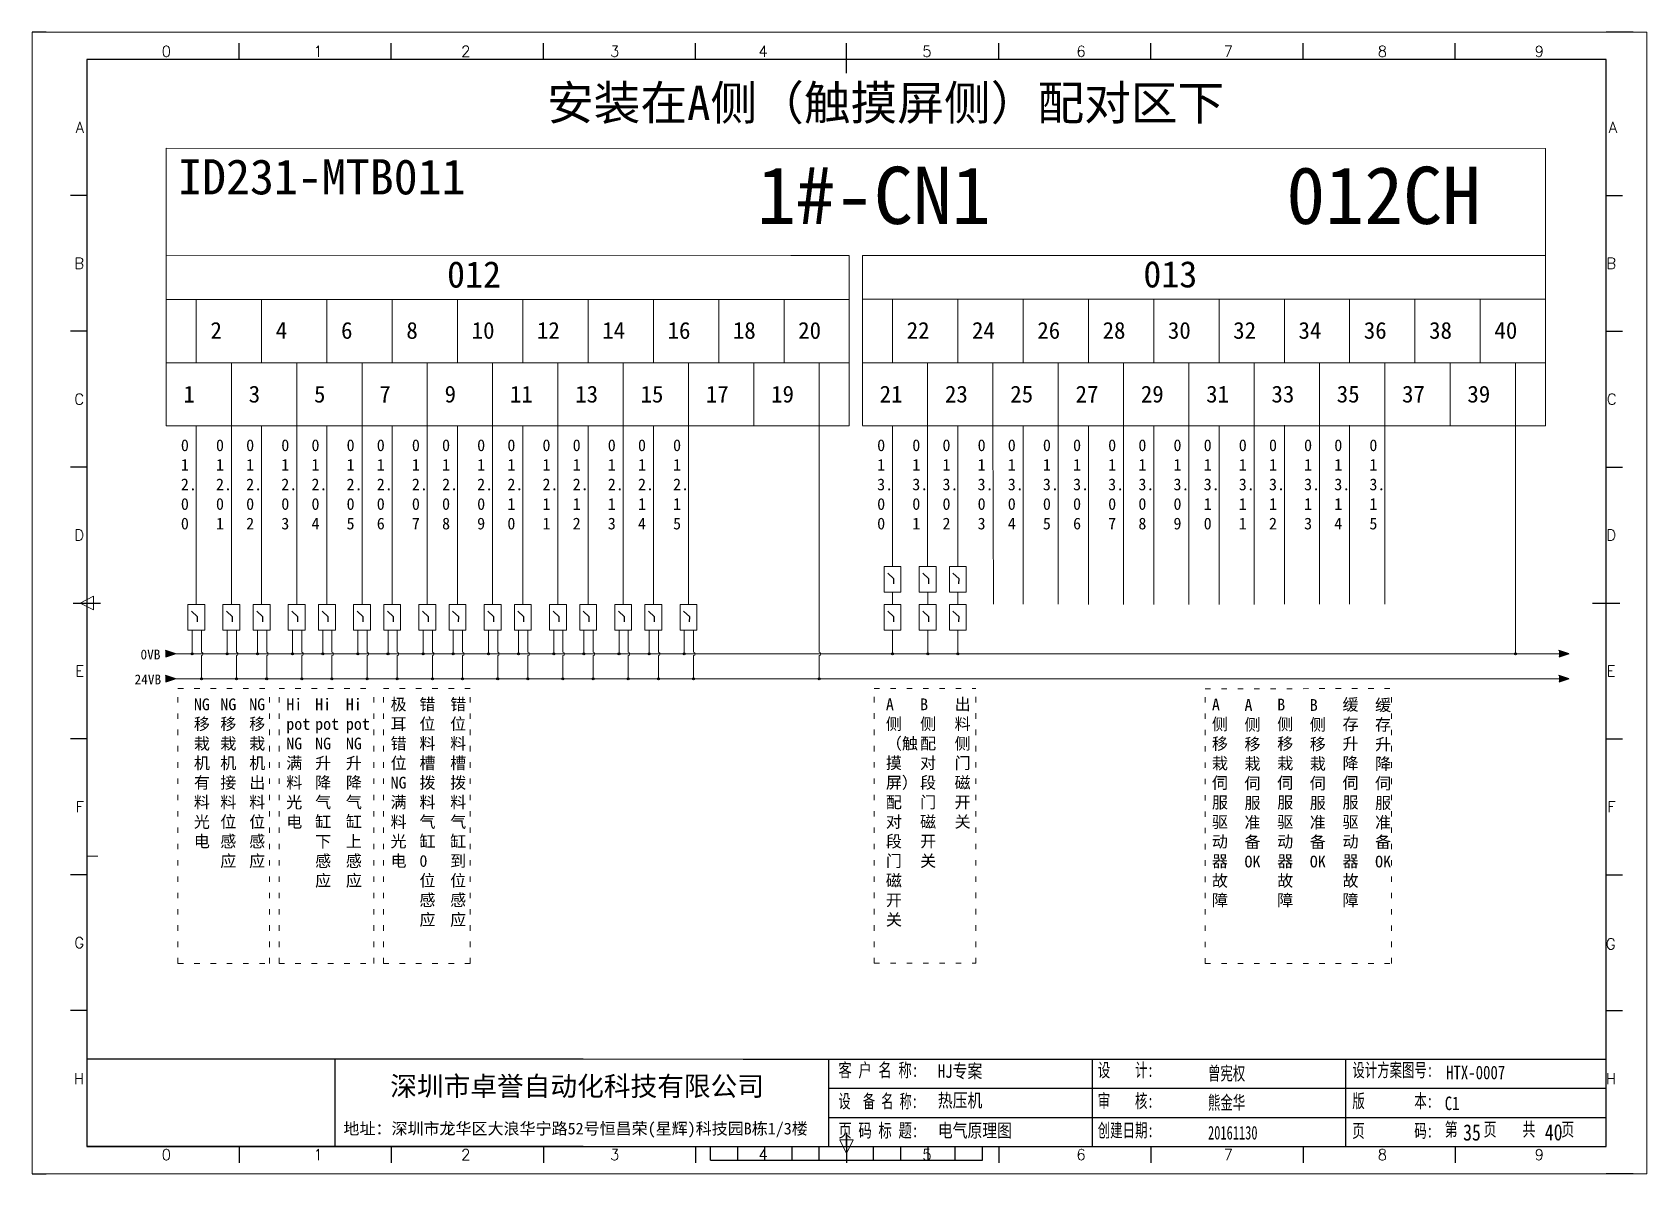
# Model space of a CAD drawing. Extents: x 35123 to 43919, y -4314 to -326.
# Drawn here: x 37620.3 to 37917.3, y -3963.9 to -3753.9 of the extents above; entities that cross this region are included whole.
import ezdxf
from ezdxf.enums import TextEntityAlignment as Align

# ---------------------------------------------------------------- set-up
doc = ezdxf.new("R2010")
doc.units = 0
doc.header["$MEASUREMENT"] = 0
doc.linetypes.add('2', pattern=[15, 1, -2, 1, -2, 1, -2, 1, -2, 1, -2])
doc.linetypes.add('ACAD_ISO02W100', pattern=[15, 12, -3])
for name, color, linetype in [('AE_BOR', 1, 'Continuous'), ('SYMS', 7, 'Continuous'), ('细实线层', 7, 'Continuous')]:
    doc.layers.add(name, color=color, linetype=linetype)
doc.styles.add('Standard0.67', font='', dxfattribs={"width": 0.67})
doc.styles.add('Standard_0.8', font='SimSun.ttf', dxfattribs={"width": 0.8})
doc.styles.add('WD', font='romans.shx', dxfattribs={"bigfont": 'gbcbig.shx'})
doc.styles.add('宋', font='SimSun.ttf', dxfattribs={"width": 0.7})
doc.styles.get('Standard0.67').set_extended_font_data('FangSong_GB2312')

msp = doc.modelspace()

# ---------------------------------------------------------------- texts
at = {"lineweight": 0, "attachment_point": 1}
for s, insert, char_height, width in [('{\\fSimSun|b0|i0|c134|p2;安装在A侧（触摸屏侧）配对区下}', (37714.947, -3763.694), 6.3, 141.24916), ('{\\fSimSun|b0|i0|c134|p2;ID231-MTB011}', (37647.079, -3777.216), 6.48, 79.50995), ('{\\fSimSun|b0|i0|c134|p2;1#-CN1 }', (37753.588, -3778.605), 10.53, 52.20126), ('{\\fSimSun|b0|i0|c134|p2;012CH  }', (37850.955, -3778.605), 10.53, 52.20126), ('{\\fSimSun|b0|i0|c134|p2;012}', (37696.565, -3795.982), 4.86, 21.99547), ('{\\fSimSun|b0|i0|c134|p2;013}', (37824.655, -3795.952), 4.86, 21.99547), ('{\\fSimSun|b0|i0|c134|p2;2}', (37653.033, -3807.168), 3.09582, 6.79376), ('{\\fSimSun|b0|i0|c134|p2;4}', (37665.046, -3807.168), 3.09582, 6.79376), ('{\\fSimSun|b0|i0|c134|p2;6}', (37677.06, -3807.168), 3.09582, 6.79376), ('{\\fSimSun|b0|i0|c134|p2;8}', (37689.073, -3807.168), 3.09582, 6.79376), ('{\\fSimSun|b0|i0|c134|p2;10}', (37701.086, -3807.168), 3.09582, 6.79376), ('{\\fSimSun|b0|i0|c134|p2;12}', (37713.099, -3807.168), 3.09582, 6.79376), ('{\\fSimSun|b0|i0|c134|p2;14}', (37725.112, -3807.168), 3.09582, 6.79376), ('{\\fSimSun|b0|i0|c134|p2;16}', (37737.126, -3807.168), 3.09582, 6.79376), ('{\\fSimSun|b0|i0|c134|p2;18}', (37749.139, -3807.168), 3.09582, 6.79376), ('{\\fSimSun|b0|i0|c134|p2;20}', (37761.152, -3807.168), 3.09582, 6.79376), ('{\\fSimSun|b0|i0|c134|p2;22}', (37781.117, -3807.162), 3.09582, 6.79376), ('{\\fSimSun|b0|i0|c134|p2;24}', (37793.13, -3807.162), 3.09582, 6.79376), ('{\\fSimSun|b0|i0|c134|p2;26}', (37805.143, -3807.162), 3.09582, 6.79376), ('{\\fSimSun|b0|i0|c134|p2;28}', (37817.156, -3807.162), 3.09582, 6.79376), ('{\\fSimSun|b0|i0|c134|p2;30}', (37829.17, -3807.162), 3.09582, 6.79376), ('{\\fSimSun|b0|i0|c134|p2;32}', (37841.183, -3807.162), 3.09582, 6.79376), ('{\\fSimSun|b0|i0|c134|p2;34}', (37853.196, -3807.162), 3.09582, 6.79376), ('{\\fSimSun|b0|i0|c134|p2;36}', (37865.209, -3807.162), 3.09582, 6.79376), ('{\\fSimSun|b0|i0|c134|p2;38}', (37877.222, -3807.162), 3.09582, 6.79376), ('{\\fSimSun|b0|i0|c134|p2;40}', (37889.236, -3807.162), 3.09582, 6.79376), ('{\\fSimSun|b0|i0|c134|p2;1}', (37648.058, -3818.893), 3.09582, 6.79376), ('{\\fSimSun|b0|i0|c134|p2;3}', (37660.071, -3818.893), 3.09582, 6.79376), ('{\\fSimSun|b0|i0|c134|p2;5}', (37672.084, -3818.893), 3.09582, 6.79376), ('{\\fSimSun|b0|i0|c134|p2;7}', (37684.097, -3818.893), 3.09582, 6.79376), ('{\\fSimSun|b0|i0|c134|p2;9}', (37696.11, -3818.893), 3.09582, 6.79376), ('{\\fSimSun|b0|i0|c134|p2;11}', (37708.124, -3818.893), 3.09582, 6.79376), ('{\\fSimSun|b0|i0|c134|p2;13}', (37720.137, -3818.893), 3.09582, 6.79376), ('{\\fSimSun|b0|i0|c134|p2;15}', (37732.15, -3818.893), 3.09582, 6.79376), ('{\\fSimSun|b0|i0|c134|p2;17}', (37744.163, -3818.893), 3.09582, 6.79376), ('{\\fSimSun|b0|i0|c134|p2;19}', (37756.176, -3818.893), 3.09582, 6.79376), ('{\\fSimSun|b0|i0|c134|p2;21}', (37776.141, -3818.887), 3.09582, 6.79376), ('{\\fSimSun|b0|i0|c134|p2;23}', (37788.154, -3818.887), 3.09582, 6.79376), ('{\\fSimSun|b0|i0|c134|p2;25}', (37800.168, -3818.887), 3.09582, 6.79376), ('{\\fSimSun|b0|i0|c134|p2;27}', (37812.181, -3818.887), 3.09582, 6.79376), ('{\\fSimSun|b0|i0|c134|p2;29}', (37824.194, -3818.887), 3.09582, 6.79376), ('{\\fSimSun|b0|i0|c134|p2;31}', (37836.207, -3818.887), 3.09582, 6.79376), ('{\\fSimSun|b0|i0|c134|p2;33}', (37848.22, -3818.887), 3.09582, 6.79376), ('{\\fSimSun|b0|i0|c134|p2;35}', (37860.234, -3818.887), 3.09582, 6.79376), ('{\\fSimSun|b0|i0|c134|p2;37}', (37872.247, -3818.887), 3.09582, 6.79376), ('{\\fSimSun|b0|i0|c134|p2;39}', (37884.26, -3818.887), 3.09582, 6.79376), ('{\\f@SimHei|b0|i0|c134|p49;0\\P1\\P2.\\P0\\P0}', (37647.592, -3828.767), 2.16, 3.85255), ('{\\f@SimHei|b0|i0|c134|p49;0\\P1\\P2.\\P0\\P1}', (37654.049, -3828.767), 2.16, 3.85255), ('{\\f@SimHei|b0|i0|c134|p49;0\\P1\\P2.\\P0\\P2}', (37659.605, -3828.767), 2.16, 3.85255), ('{\\f@SimHei|b0|i0|c134|p49;0\\P1\\P2.\\P0\\P3}', (37666.062, -3828.767), 2.16, 3.85255), ('{\\f@SimHei|b0|i0|c134|p49;0\\P1\\P2.\\P0\\P4}', (37671.619, -3828.767), 2.16, 3.85255), ('{\\f@SimHei|b0|i0|c134|p49;0\\P1\\P2.\\P0\\P5}', (37678.075, -3828.767), 2.16, 3.85255), ('{\\f@SimHei|b0|i0|c134|p49;0\\P1\\P2.\\P0\\P6}', (37683.632, -3828.767), 2.16, 3.85255), ('{\\f@SimHei|b0|i0|c134|p49;0\\P1\\P2.\\P0\\P7}', (37690.088, -3828.767), 2.16, 3.85255), ('{\\f@SimHei|b0|i0|c134|p49;0\\P1\\P2.\\P0\\P8}', (37695.645, -3828.767), 2.16, 3.85255), ('{\\f@SimHei|b0|i0|c134|p49;0\\P1\\P2.\\P0\\P9}', (37702.102, -3828.767), 2.16, 3.85255), ('{\\f@SimHei|b0|i0|c134|p49;0\\P1\\P2.\\P1\\P0}', (37707.658, -3828.767), 2.16, 3.85255), ('{\\f@SimHei|b0|i0|c134|p49;0\\P1\\P2.\\P1\\P1}', (37714.115, -3828.767), 2.16, 3.85255), ('{\\f@SimHei|b0|i0|c134|p49;0\\P1\\P2.\\P1\\P2}', (37719.671, -3828.767), 2.16, 3.85255), ('{\\f@SimHei|b0|i0|c134|p49;0\\P1\\P2.\\P1\\P3}', (37726.128, -3828.767), 2.16, 3.85255), ('{\\f@SimHei|b0|i0|c134|p49;0\\P1\\P2.\\P1\\P4}', (37731.685, -3828.767), 2.16, 3.85255), ('{\\f@SimHei|b0|i0|c134|p49;0\\P1\\P2.\\P1\\P5}', (37738.141, -3828.767), 2.16, 3.85255), ('{\\f@SimHei|b0|i0|c134|p49;0\\P1\\P3.\\P0\\P0}', (37775.69, -3828.767), 2.16, 3.85255), ('{\\f@SimHei|b0|i0|c134|p49;0\\P1\\P3.\\P0\\P1}', (37782.146, -3828.767), 2.16, 3.85255), ('{\\f@SimHei|b0|i0|c134|p49;0\\P1\\P3.\\P0\\P2}', (37787.703, -3828.767), 2.16, 3.85255), ('{\\f@SimHei|b0|i0|c134|p49;0\\P1\\P3.\\P0\\P3}', (37794.16, -3828.767), 2.16, 3.85255), ('{\\f@SimHei|b0|i0|c134|p49;0\\P1\\P3.\\P0\\P4}', (37799.716, -3828.767), 2.16, 3.85255), ('{\\f@SimHei|b0|i0|c134|p49;0\\P1\\P3.\\P0\\P5}', (37806.173, -3828.767), 2.16, 3.85255), ('{\\f@SimHei|b0|i0|c134|p49;0\\P1\\P3.\\P0\\P6}', (37811.729, -3828.767), 2.16, 3.85255), ('{\\f@SimHei|b0|i0|c134|p49;0\\P1\\P3.\\P0\\P7}', (37818.186, -3828.767), 2.16, 3.85255), ('{\\f@SimHei|b0|i0|c134|p49;0\\P1\\P3.\\P0\\P8}', (37823.743, -3828.767), 2.16, 3.85255), ('{\\f@SimHei|b0|i0|c134|p49;0\\P1\\P3.\\P0\\P9}', (37830.199, -3828.767), 2.16, 3.85255), ('{\\f@SimHei|b0|i0|c134|p49;0\\P1\\P3.\\P1\\P0}', (37835.756, -3828.767), 2.16, 3.85255), ('{\\f@SimHei|b0|i0|c134|p49;0\\P1\\P3.\\P1\\P1}', (37842.212, -3828.767), 2.16, 3.85255), ('{\\f@SimHei|b0|i0|c134|p49;0\\P1\\P3.\\P1\\P2}', (37847.769, -3828.767), 2.16, 3.85255), ('{\\f@SimHei|b0|i0|c134|p49;0\\P1\\P3.\\P1\\P3}', (37854.226, -3828.767), 2.16, 3.85255), ('{\\f@SimHei|b0|i0|c134|p49;0\\P1\\P3.\\P1\\P4}', (37859.782, -3828.767), 2.16, 3.85255), ('{\\f@SimHei|b0|i0|c134|p49;0\\P1\\P3.\\P1\\P5}', (37866.239, -3828.767), 2.16, 3.85255), ('{\\fSimSun|b0|i0|c134|p2;NG移栽机有料光电}', (37649.982, -3876.439), 2.16, 3.85255), ('{\\fSimSun|b0|i0|c134|p2;NG移栽机接料位感应}', (37654.846, -3876.439), 2.16, 3.85255), ('{\\fSimSun|b0|i0|c134|p2;NG移栽机出料位感应}', (37660.158, -3876.439), 2.16, 3.85255), ('{\\fSimSun|b0|i0|c134|p2;Hi\\Ppot\\PNG满料光电}', (37666.981, -3876.439), 2.16, 3.85255), ('{\\fSimSun|b0|i0|c134|p2;Hi\\Ppot\\PNG升降气缸下感应}', (37672.292, -3876.439), 2.16, 3.85255), ('{\\fSimSun|b0|i0|c134|p2;Hi\\Ppot\\PNG升降气缸上感应}', (37677.947, -3876.439), 2.16, 3.85255), ('{\\fSimSun|b0|i0|c134|p2;极耳错位\\PNG满料光电}', (37686.17, -3876.439), 2.16, 3.85255), ('{\\fSimSun|b0|i0|c134|p2;错位料槽拨料气缸0位感应}', (37691.482, -3876.439), 2.16, 3.85255), ('{\\fSimSun|b0|i0|c134|p2;错位料槽拨料气缸到位感应}', (37697.136, -3876.439), 2.16, 3.85255), ('{\\fSimSun|b0|i0|c134|p2;A侧（触摸屏）配对段门磁开关}', (37777.287, -3876.432), 2.16, 3.85255), ('{\\fSimSun|b0|i0|c134|p2;B侧配对段门磁开关}', (37783.587, -3876.432), 2.16, 3.85255), ('{\\fSimSun|b0|i0|c134|p2;出料侧门磁开关}', (37789.934, -3876.432), 2.16, 3.85255), ('{\\fSimSun|b0|i0|c134|p2;A侧移栽伺服驱动器故障}', (37837.272, -3876.474), 2.16, 3.85255), ('{\\fSimSun|b0|i0|c134|p2;A侧移栽伺服准备OK}', (37843.263, -3876.557), 2.16, 3.85255), ('{\\fSimSun|b0|i0|c134|p2;B侧移栽伺服驱动器故障}', (37849.285, -3876.474), 2.16, 3.85255), ('{\\fSimSun|b0|i0|c134|p2;B侧移栽伺服准备OK}', (37855.276, -3876.557), 2.16, 3.85255), ('{\\fSimSun|b0|i0|c134|p2;缓存升降伺服驱动器故障}', (37861.298, -3876.474), 2.16, 3.85255), ('{\\fSimSun|b0|i0|c134|p2;缓存升降伺服准备OK}', (37867.29, -3876.557), 2.16, 3.85255)]:
    msp.add_mtext(s, dxfattribs=dict(at, insert=insert, char_height=char_height, width=width))
for s, insert, char_height, width, attachment_point in [('{\\fSimSun|b0|i0|c134|p2;0\\fSimSun|b0|i0|c0|p2;V\\fSimSun|b0|i0|c134|p2;B}', (37640.162, -3867.444), 1.8, 4.14086, 1), ('{\\fSimSun|b0|i0|c134|p2;24\\fSimSun|b0|i0|c0|p2;V\\fSimSun|b0|i0|c134|p2;B}', (37639.065, -3872.028), 1.8, 4.14086, 1), ('{\\fSimSun|b0|i0|c134|p2;深圳市卓誉自动化科技有限公司}', (37686.111, -3949.958), 3.6, 80.67766, 7), ('{\\fSimSun|b0|i0|c134|p2;地址：深圳市龙华区大浪华宁路52号恒昌荣(星辉)科技园B栋1/3楼}', (37677.498, -3957.218), 2.16, 89.25675, 7)]:
    msp.add_mtext(s, dxfattribs=dict(insert=insert, char_height=char_height, width=width, attachment_point=attachment_point))
at = {"ltscale": 2, "attachment_point": 1}
for s, insert, char_height, width, style in [('{\\fSimSun|b0|i0|c134|p2;\\W0.72;客 户 名 称:}', (37768.558, -3943.553), 2.5, 16.24768, 'Standard0.67'), ('HJ专案', (37786.846, -3943.727), 2.5, 33.90777, 'Standard_0.8'), ('{\\fSimSun|b0|i0|c134|p2;设    计:}', (37816.273, -3943.553), 2.5, 12.03121, 'Standard0.67'), ('{\\fSimSun|b0|i0|c134|p2;曾宪权}', (37836.55, -3944.155), 2.5, 12.03121, 'Standard0.67'), ('{\\fSimSun|b0|i0|c134|p2;设计方案图号:}', (37863.106, -3943.553), 2.5, 15.1644, 'Standard0.67'), ('{\\f@SimSun|b0|i0|c134|p2;HTX-0007}', (37880.344, -3943.994), 2.5, 33.90777, 'Standard_0.8'), ('{\\fSimSun|b0|i0|c134|p2;\\W0.66;设  备 名 称:}', (37768.558, -3949.282), 2.5, 15.12342, 'Standard0.67'), ('{\\fSimSun|b0|i0|c134|p2;热压机}', (37786.846, -3949.115), 2.5, 33.90777, 'Standard_0.8'), ('{\\fSimSun|b0|i0|c134|p2;审    核:}', (37816.273, -3949.227), 2.5, 12.03121, 'Standard0.67'), ('{\\fSimSun|b0|i0|c134|p2;熊金华}', (37836.55, -3949.517), 2.5, 12.03121, 'Standard0.67'), ('{\\fSimSun|b0|i0|c134|p2;版        本:}', (37863.106, -3949.227), 2.5, 16.84978, 'Standard0.67'), ('C1', (37880.104, -3949.667), 2.5, 5.97175, 'Standard_0.8'), ('{\\fSimSun|b0|i0|c134|p2;\\W0.72;页 码 标 题:}', (37768.558, -3954.65), 2.5, 15.12342, 'Standard0.67'), ('{\\fSimSun|b0|i0|c134|p2;电气原理图}', (37786.846, -3954.663), 2.5, 33.90777, 'Standard_0.8'), ('{\\fSimSun|b0|i0|c134|p2;创建日期:}', (37816.273, -3954.634), 2.5, 12.03121, 'Standard0.67'), ('{\\fSimSun|b0|i0|c134|p2;20161130}', (37836.55, -3955.075), 2.5, 12.03121, 'Standard0.67'), ('{\\fSimSun|b0|i0|c134|p2;页        码:}', (37863.106, -3954.713), 2.5, 15.72579, 'Standard0.67'), ('第    页    共    页', (37880.102, -3954.468), 2.5, 33.90777, '宋'), ('35', (37883.48, -3954.773), 3, 3.76639, 'Standard_0.8'), ('40', (37898.509, -3954.748), 3, 3.76639, 'Standard_0.8')]:
    msp.add_mtext(s, dxfattribs=dict(at, insert=insert, char_height=char_height, width=width, style=style))

# ---------------------------------------------------------------- blocks, each defined once
blk = doc.blocks.new('gb_a2_a')
for p, q in [((584, 410), (25, 410)), ((25, 410), (25, 10)), ((584, 10), (584, 410)), ((25, 10), (584, 10))]:
    blk.add_line(p, q)
at = {"lineweight": 9, "ltscale": 0.1}
blk.add_line((25, 116.86), (29, 116.86), dxfattribs=at)
at = {"layer": 'AE_BOR', "lineweight": 30}
for p, q in [((10, 420), (4.93, 420)), ((594, 420), (584, 420)), ((4.93, 0), (10, 0)), ((594, 0), (584, 0))]:
    blk.add_line(p, q, dxfattribs=at)
at = {"layer": 'AE_BOR', "color": 1, "lineweight": 15}
for p, q in [((4.93, 420), (598.93, 420)), ((4.93, 0), (4.93, 420)), ((598.93, 420), (598.93, 0)), ((22.5, 210), (27.5, 212.5)), ((27.5, 207.5), (22.5, 210)), ((27.5, 212.5), (27.5, 207.5)), ((304.5, 7.5), (302, 12.5)), ((302, 12.5), (307, 12.5)), ((307, 12.5), (304.5, 7.5)), ((598.93, 0), (4.93, 0))]:
    blk.add_line(p, q, dxfattribs=at)
at = {"layer": 'AE_BOR'}
for p, q in [((81, 410), (81, 416)), ((137, 410), (137, 416)), ((193, 410), (193, 416)), ((249, 410), (249, 416)), ((304.5, 410), (304.5, 416)), ((360.5, 410), (360.5, 416)), ((416.5, 410), (416.5, 416)), ((472.5, 410), (472.5, 416)), ((528.5, 410), (528.5, 416)), ((25, 360), (19, 360)), ((584, 360), (590, 360)), ((25, 310), (19, 310)), ((584, 310), (590, 310)), ((25, 260), (19, 260)), ((584, 260), (590, 260)), ((25, 160), (19, 160)), ((584, 160), (590, 160)), ((25, 110), (19, 110)), ((584, 110), (590, 110)), ((25, 60), (19, 60)), ((584, 60), (590, 60)), ((81, 10), (81, 4)), ((137, 10), (137, 4)), ((193, 10), (193, 4)), ((249, 10), (249, 4)), ((304.5, 10), (304.5, 4)), ((360.5, 10), (360.5, 4)), ((416.5, 10), (416.5, 4)), ((472.5, 10), (472.5, 4)), ((528.5, 10), (528.5, 4))]:
    blk.add_line(p, q, dxfattribs=at)
at = {"layer": 'AE_BOR', "color": 2, "lineweight": 30}
for p, q in [((304.5, 405), (304.5, 415)), ((20, 210), (30, 210)), ((579, 210), (589, 210)), ((304.5, 10), (304.5, 15)), ((304.5, 15), (304.5, 5)), ((254.5, 5), (254.5, 10)), ((264.5, 5), (264.5, 10)), ((274.5, 5), (274.5, 10)), ((284.5, 5), (284.5, 10)), ((294.5, 5), (294.5, 10)), ((304.5, 10), (304.5, 5)), ((314.5, 5), (314.5, 10)), ((324.5, 5), (324.5, 10)), ((334.5, 5), (334.5, 10)), ((344.5, 5), (344.5, 10)), ((354.5, 5), (354.5, 10)), ((254.5, 5), (354.5, 5))]:
    blk.add_line(p, q, dxfattribs=at)
at = {"layer": 'AE_BOR', "style": 'WD'}
for s, p in [('0', (54.27, 411)), ('1', (110.12, 411)), ('2', (164.42, 411)), ('3', (219.22, 411)), ('4', (273.82, 411)), ('5', (334.12, 411)), ('6', (390.81, 411)), ('7', (445.01, 411)), ('8', (501.67, 411)), ('9', (559.4, 411)), ('0', (54.27, 5)), ('1', (110.12, 5)), ('2', (164.42, 5)), ('3', (219.22, 5)), ('4', (273.82, 5)), ('5', (334.12, 5)), ('6', (390.81, 5)), ('7', (445.01, 5)), ('8', (501.67, 5)), ('9', (559.4, 5))]:
    blk.add_text(s, height=4, dxfattribs=at).set_placement(p, align=Align.CENTER)
for s, p in [('A', (24, 385)), ('A', (588.05, 385)), ('B', (24, 335)), ('B', (587.67, 335)), ('C', (24, 285)), ('C', (587.86, 285)), ('D', (24, 235)), ('D', (587.67, 235)), ('E', (24, 185)), ('E', (587.48, 185)), ('F', (24, 135)), ('F', (587.48, 135)), ('F', (587.48, 135)), ('G', (24, 85)), ('G', (587.48, 84.56)), ('H', (24, 35)), ('H', (587.67, 35))]:
    blk.add_text(s, height=4, dxfattribs=at).set_placement(p, align=Align.MIDDLE_RIGHT)
blk = doc.blocks.new('WDDOT')
blk.add_hatch(color=256).paths.add_polyline_path([(0.5, 0, 1), (-0.5, 0, 1)])
blk.add_circle((0, 0), 0.5)

# ---------------------------------------------------------------- hatches: boundary and pattern name
for points in [[(37646.614, -3868.226), (37644.752, -3868.823), (37644.752, -3867.629)], [(37902.958, -3868.226), (37901.096, -3868.823), (37901.096, -3867.629)], [(37646.614, -3872.809), (37644.752, -3873.406), (37644.752, -3872.213)], [(37902.958, -3872.809), (37901.096, -3873.406), (37901.096, -3872.213)]]:
    msp.add_hatch(color=256).paths.add_polyline_path(points)
h = msp.add_hatch(color=256)
edge = h.paths.add_edge_path()
edge.add_arc((37649.658, -3868.234), 0.177, 0, 360)
h = msp.add_hatch(color=256)
edge = h.paths.add_edge_path()
edge.add_arc((37656.114, -3868.234), 0.177, 0, 360)
h = msp.add_hatch(color=256)
edge = h.paths.add_edge_path()
edge.add_arc((37661.671, -3868.234), 0.177, 0, 360)
h = msp.add_hatch(color=256)
edge = h.paths.add_edge_path()
edge.add_arc((37668.128, -3868.234), 0.177, 0, 360)
h = msp.add_hatch(color=256)
edge = h.paths.add_edge_path()
edge.add_arc((37673.684, -3868.234), 0.177, 0, 360)
h = msp.add_hatch(color=256)
edge = h.paths.add_edge_path()
edge.add_arc((37680.141, -3868.234), 0.177, 0, 360)
h = msp.add_hatch(color=256)
edge = h.paths.add_edge_path()
edge.add_arc((37685.697, -3868.234), 0.177, 0, 360)
h = msp.add_hatch(color=256)
edge = h.paths.add_edge_path()
edge.add_arc((37692.154, -3868.234), 0.177, 0, 360)
h = msp.add_hatch(color=256)
edge = h.paths.add_edge_path()
edge.add_arc((37697.711, -3868.234), 0.177, 0, 360)
h = msp.add_hatch(color=256)
edge = h.paths.add_edge_path()
edge.add_arc((37704.167, -3868.234), 0.177, 0, 360)
h = msp.add_hatch(color=256)
edge = h.paths.add_edge_path()
edge.add_arc((37709.724, -3868.234), 0.177, 0, 360)
h = msp.add_hatch(color=256)
edge = h.paths.add_edge_path()
edge.add_arc((37716.18, -3868.234), 0.177, 0, 360)
h = msp.add_hatch(color=256)
edge = h.paths.add_edge_path()
edge.add_arc((37721.737, -3868.234), 0.177, 0, 360)
h = msp.add_hatch(color=256)
edge = h.paths.add_edge_path()
edge.add_arc((37728.194, -3868.234), 0.177, 0, 360)
h = msp.add_hatch(color=256)
edge = h.paths.add_edge_path()
edge.add_arc((37733.75, -3868.234), 0.177, 0, 360)
h = msp.add_hatch(color=256)
edge = h.paths.add_edge_path()
edge.add_arc((37740.207, -3868.234), 0.177, 0, 360)
h = msp.add_hatch(color=256)
edge = h.paths.add_edge_path()
edge.add_arc((37778.516, -3868.227), 0.177, 0, 360)
h = msp.add_hatch(color=256)
edge = h.paths.add_edge_path()
edge.add_arc((37784.99, -3868.227), 0.177, 0, 360)
h = msp.add_hatch(color=256)
edge = h.paths.add_edge_path()
edge.add_arc((37790.529, -3868.227), 0.177, 0, 360)
h = msp.add_hatch(color=256)
edge = h.paths.add_edge_path()
edge.add_arc((37893.091, -3868.226), 0.177, 0, 360)
h = msp.add_hatch(color=256)
edge = h.paths.add_edge_path()
edge.add_arc((37651.363, -3872.818), 0.177, 0, 360)
h = msp.add_hatch(color=256)
edge = h.paths.add_edge_path()
edge.add_arc((37657.82, -3872.818), 0.177, 0, 360)
h = msp.add_hatch(color=256)
edge = h.paths.add_edge_path()
edge.add_arc((37663.376, -3872.818), 0.177, 0, 360)
h = msp.add_hatch(color=256)
edge = h.paths.add_edge_path()
edge.add_arc((37669.833, -3872.818), 0.177, 0, 360)
h = msp.add_hatch(color=256)
edge = h.paths.add_edge_path()
edge.add_arc((37675.389, -3872.818), 0.177, 0, 360)
h = msp.add_hatch(color=256)
edge = h.paths.add_edge_path()
edge.add_arc((37681.846, -3872.818), 0.177, 0, 360)
h = msp.add_hatch(color=256)
edge = h.paths.add_edge_path()
edge.add_arc((37687.403, -3872.818), 0.177, 0, 360)
h = msp.add_hatch(color=256)
edge = h.paths.add_edge_path()
edge.add_arc((37693.859, -3872.818), 0.177, 0, 360)
h = msp.add_hatch(color=256)
edge = h.paths.add_edge_path()
edge.add_arc((37699.416, -3872.818), 0.177, 0, 360)
h = msp.add_hatch(color=256)
edge = h.paths.add_edge_path()
edge.add_arc((37705.872, -3872.818), 0.177, 0, 360)
h = msp.add_hatch(color=256)
edge = h.paths.add_edge_path()
edge.add_arc((37711.429, -3872.818), 0.177, 0, 360)
h = msp.add_hatch(color=256)
edge = h.paths.add_edge_path()
edge.add_arc((37717.886, -3872.818), 0.177, 0, 360)
h = msp.add_hatch(color=256)
edge = h.paths.add_edge_path()
edge.add_arc((37723.442, -3872.818), 0.177, 0, 360)
h = msp.add_hatch(color=256)
edge = h.paths.add_edge_path()
edge.add_arc((37729.899, -3872.818), 0.177, 0, 360)
h = msp.add_hatch(color=256)
edge = h.paths.add_edge_path()
edge.add_arc((37735.455, -3872.818), 0.177, 0, 360)
h = msp.add_hatch(color=256)
edge = h.paths.add_edge_path()
edge.add_arc((37741.912, -3872.818), 0.177, 0, 360)
h = msp.add_hatch(color=256)
edge = h.paths.add_edge_path()
edge.add_arc((37765.022, -3872.818), 0.177, 0, 360)

# ---------------------------------------------------------------- linework, layer by layer
at = {"lineweight": 0}
for p, q in [((37898.638, -3775.222), (37644.865, -3775.204)), ((37644.876, -3826.245), (37644.865, -3775.204)), ((37898.651, -3826.263), (37898.638, -3775.222)), ((37770.564, -3803.005), (37644.863, -3803.005)), ((37650.432, -3814.686), (37650.432, -3803.005)), ((37662.445, -3814.686), (37662.445, -3803.005)), ((37674.459, -3814.686), (37674.459, -3803.005)), ((37686.472, -3814.686), (37686.472, -3803.005)), ((37698.485, -3814.686), (37698.485, -3803.005)), ((37710.498, -3814.686), (37710.498, -3803.005)), ((37722.511, -3814.686), (37722.511, -3803.005)), ((37734.525, -3814.686), (37734.525, -3803.005)), ((37746.538, -3814.686), (37746.538, -3803.005)), ((37758.551, -3814.686), (37758.551, -3803.005)), ((37770.564, -3814.686), (37770.564, -3803.005)), ((37772.973, -3802.987), (37898.645, -3802.985)), ((37778.516, -3814.679), (37778.516, -3802.999)), ((37790.529, -3814.679), (37790.529, -3802.999)), ((37802.542, -3814.679), (37802.542, -3802.999)), ((37814.555, -3814.679), (37814.555, -3802.999)), ((37826.569, -3814.679), (37826.569, -3802.999)), ((37838.582, -3814.679), (37838.582, -3802.999)), ((37850.595, -3814.679), (37850.595, -3802.999)), ((37862.608, -3814.679), (37862.608, -3802.999)), ((37874.621, -3814.679), (37874.621, -3802.999)), ((37886.635, -3814.679), (37886.635, -3802.999)), ((37644.876, -3814.686), (37770.564, -3814.686)), ((37644.876, -3814.686), (37650.432, -3814.686)), ((37656.889, -3826.245), (37656.889, -3814.686)), ((37668.902, -3826.245), (37668.902, -3814.686)), ((37680.915, -3826.245), (37680.915, -3814.686)), ((37692.928, -3826.245), (37692.928, -3814.686)), ((37704.942, -3826.245), (37704.942, -3814.686)), ((37716.955, -3826.245), (37716.955, -3814.686)), ((37728.968, -3826.245), (37728.968, -3814.686)), ((37740.981, -3826.245), (37740.981, -3814.686)), ((37752.994, -3826.245), (37752.994, -3814.686)), ((37765.008, -3826.245), (37765.008, -3814.686)), ((37772.959, -3814.679), (37898.648, -3814.679)), ((37772.959, -3814.679), (37778.516, -3814.679)), ((37784.972, -3826.238), (37784.972, -3814.679)), ((37796.986, -3826.238), (37796.986, -3814.679)), ((37808.999, -3826.238), (37808.999, -3814.679)), ((37821.012, -3826.238), (37821.012, -3814.679)), ((37833.025, -3826.238), (37833.025, -3814.679)), ((37845.038, -3826.238), (37845.038, -3814.679)), ((37857.052, -3826.238), (37857.052, -3814.679)), ((37869.065, -3826.238), (37869.065, -3814.679)), ((37881.078, -3826.238), (37881.078, -3814.679)), ((37893.091, -3826.238), (37893.091, -3814.679)), ((37644.876, -3826.245), (37770.564, -3826.245)), ((37650.432, -3826.245), (37650.432, -3859.16)), ((37650.432, -3826.245), (37650.432, -3859.16)), ((37656.889, -3826.245), (37656.889, -3859.16)), ((37656.889, -3826.245), (37656.889, -3859.16)), ((37656.889, -3826.245), (37656.889, -3859.16)), ((37662.445, -3826.245), (37662.445, -3859.16)), ((37662.445, -3826.245), (37662.445, -3859.16)), ((37662.445, -3826.245), (37662.445, -3859.16)), ((37668.902, -3826.245), (37668.902, -3859.16)), ((37668.902, -3826.245), (37668.902, -3859.16)), ((37668.902, -3826.245), (37668.902, -3859.16)), ((37674.459, -3826.245), (37674.459, -3859.16)), ((37674.459, -3826.245), (37674.459, -3859.16)), ((37674.459, -3826.245), (37674.459, -3859.16)), ((37680.915, -3826.245), (37680.915, -3859.16)), ((37680.915, -3826.245), (37680.915, -3859.16)), ((37680.915, -3826.245), (37680.915, -3859.16)), ((37686.472, -3826.245), (37686.472, -3859.16)), ((37686.472, -3826.245), (37686.472, -3859.16)), ((37686.472, -3826.245), (37686.472, -3859.16)), ((37692.928, -3826.245), (37692.928, -3859.16)), ((37692.928, -3826.245), (37692.928, -3859.16)), ((37698.485, -3826.245), (37698.485, -3859.16)), ((37698.485, -3826.245), (37698.485, -3859.16)), ((37704.942, -3826.245), (37704.942, -3859.16)), ((37704.942, -3826.245), (37704.942, -3859.16)), ((37710.498, -3826.245), (37710.498, -3859.16)), ((37710.498, -3826.245), (37710.498, -3859.16)), ((37716.955, -3826.245), (37716.955, -3859.16)), ((37722.511, -3826.245), (37722.511, -3859.16)), ((37728.968, -3826.245), (37728.968, -3859.16)), ((37734.525, -3826.245), (37734.525, -3859.16)), ((37740.981, -3826.245), (37740.981, -3859.16)), ((37765.022, -3826.245), (37765.022, -3867.924)), ((37772.973, -3826.245), (37898.651, -3826.263)), ((37778.516, -3826.238), (37778.516, -3852.164)), ((37784.972, -3826.238), (37784.972, -3852.164)), ((37790.529, -3826.238), (37790.529, -3852.164)), ((37796.986, -3826.238), (37797.083, -3859.094)), ((37802.542, -3826.238), (37802.542, -3859.094)), ((37808.999, -3826.238), (37808.999, -3859.094)), ((37814.555, -3826.238), (37814.555, -3859.153)), ((37821.012, -3826.238), (37821.012, -3859.153)), ((37826.569, -3826.238), (37826.569, -3859.153)), ((37833.025, -3826.238), (37833.025, -3859.153)), ((37838.582, -3826.238), (37838.582, -3859.153)), ((37845.038, -3826.238), (37845.038, -3859.153)), ((37850.595, -3826.178), (37850.595, -3859.094)), ((37857.052, -3826.178), (37857.052, -3859.094)), ((37862.609, -3826.178), (37862.609, -3859.094)), ((37869.065, -3826.178), (37869.065, -3859.094)), ((37893.091, -3826.245), (37893.091, -3868.226)), ((37778.516, -3856.895), (37778.516, -3859.153)), ((37778.516, -3856.895), (37778.516, -3859.153)), ((37778.516, -3856.895), (37778.516, -3859.153)), ((37784.99, -3856.895), (37784.99, -3859.153)), ((37784.99, -3856.895), (37784.99, -3859.153)), ((37784.99, -3856.895), (37784.99, -3859.153)), ((37790.529, -3856.895), (37790.529, -3859.153)), ((37790.529, -3856.895), (37790.529, -3859.153)), ((37790.529, -3856.895), (37790.529, -3859.153)), ((37649.658, -3863.891), (37649.658, -3868.234)), ((37651.363, -3863.891), (37651.363, -3867.924)), ((37656.114, -3863.891), (37656.114, -3868.234)), ((37657.82, -3863.891), (37657.82, -3867.924)), ((37661.671, -3863.891), (37661.671, -3868.234)), ((37663.376, -3863.891), (37663.376, -3867.924)), ((37668.128, -3863.891), (37668.128, -3868.234)), ((37669.833, -3863.891), (37669.833, -3867.924)), ((37673.684, -3863.891), (37673.684, -3868.234)), ((37675.389, -3863.891), (37675.389, -3867.924)), ((37680.141, -3863.891), (37680.141, -3868.234)), ((37681.846, -3863.891), (37681.846, -3867.924)), ((37685.697, -3863.891), (37685.697, -3868.234)), ((37687.403, -3863.891), (37687.403, -3867.924)), ((37692.154, -3863.891), (37692.154, -3868.234)), ((37693.859, -3863.891), (37693.859, -3867.924)), ((37697.711, -3863.891), (37697.711, -3868.234)), ((37699.416, -3863.891), (37699.416, -3867.924)), ((37704.167, -3863.891), (37704.167, -3868.234)), ((37705.872, -3863.891), (37705.872, -3867.924)), ((37709.724, -3863.891), (37709.724, -3868.234)), ((37711.429, -3863.891), (37711.429, -3867.924)), ((37716.18, -3863.891), (37716.18, -3868.234)), ((37717.886, -3863.891), (37717.886, -3867.924)), ((37721.737, -3863.891), (37721.737, -3868.234)), ((37723.442, -3863.891), (37723.442, -3867.924)), ((37728.194, -3863.891), (37728.194, -3868.234)), ((37729.899, -3863.891), (37729.899, -3867.924)), ((37733.75, -3863.891), (37733.75, -3868.234)), ((37735.455, -3863.891), (37735.455, -3867.924)), ((37740.207, -3863.891), (37740.207, -3868.234)), ((37741.912, -3863.891), (37741.912, -3867.924)), ((37778.516, -3863.883), (37778.516, -3868.227)), ((37784.99, -3863.883), (37784.99, -3868.227)), ((37790.529, -3863.883), (37790.529, -3868.227)), ((37646.614, -3868.226), (37902.958, -3868.226)), ((37651.363, -3868.529), (37651.363, -3872.809)), ((37657.82, -3868.529), (37657.82, -3872.809)), ((37663.376, -3868.529), (37663.376, -3872.809)), ((37669.833, -3868.529), (37669.833, -3872.809)), ((37675.389, -3868.529), (37675.389, -3872.809)), ((37681.846, -3868.529), (37681.846, -3872.809)), ((37687.403, -3868.529), (37687.403, -3872.809)), ((37693.859, -3868.529), (37693.859, -3872.809)), ((37699.416, -3868.529), (37699.416, -3872.809)), ((37705.872, -3868.529), (37705.872, -3872.809)), ((37711.429, -3868.529), (37711.429, -3872.809)), ((37717.886, -3868.529), (37717.886, -3872.809)), ((37723.442, -3868.529), (37723.442, -3872.809)), ((37729.899, -3868.529), (37729.899, -3872.809)), ((37735.455, -3868.529), (37735.455, -3872.809)), ((37741.912, -3868.529), (37741.912, -3872.809)), ((37765.022, -3868.529), (37765.022, -3872.81)), ((37646.614, -3872.809), (37902.958, -3872.809))]:
    msp.add_line(p, q, dxfattribs=at)
at = {"linetype": 'ACAD_ISO02W100'}
for p, q in [((37778.727, -3854.434), (37777.621, -3853.362)), ((37778.725, -3855.34), (37778.727, -3854.434)), ((37785.202, -3854.434), (37784.096, -3853.362)), ((37785.199, -3855.34), (37785.202, -3854.434)), ((37790.741, -3854.434), (37789.634, -3853.362)), ((37790.738, -3855.34), (37790.741, -3854.434)), ((37650.644, -3861.43), (37649.538, -3860.357)), ((37657.1, -3861.43), (37655.994, -3860.357)), ((37662.657, -3861.43), (37661.551, -3860.357)), ((37669.114, -3861.43), (37668.007, -3860.357)), ((37674.67, -3861.43), (37673.564, -3860.357)), ((37681.127, -3861.43), (37680.021, -3860.357)), ((37686.683, -3861.43), (37685.577, -3860.357)), ((37693.14, -3861.43), (37692.034, -3860.357)), ((37698.697, -3861.43), (37697.59, -3860.357)), ((37705.153, -3861.43), (37704.047, -3860.357)), ((37710.71, -3861.43), (37709.604, -3860.357)), ((37717.166, -3861.43), (37716.06, -3860.357)), ((37722.723, -3861.43), (37721.617, -3860.357)), ((37729.18, -3861.43), (37728.073, -3860.357)), ((37734.736, -3861.43), (37733.63, -3860.357)), ((37741.193, -3861.43), (37740.087, -3860.357)), ((37778.727, -3861.422), (37777.621, -3860.35)), ((37785.202, -3861.422), (37784.096, -3860.35)), ((37790.741, -3861.422), (37789.634, -3860.35)), ((37650.641, -3862.336), (37650.644, -3861.43)), ((37657.098, -3862.336), (37657.1, -3861.43)), ((37662.655, -3862.336), (37662.657, -3861.43)), ((37669.111, -3862.336), (37669.114, -3861.43)), ((37674.668, -3862.336), (37674.67, -3861.43)), ((37681.124, -3862.336), (37681.127, -3861.43)), ((37686.681, -3862.336), (37686.683, -3861.43)), ((37693.138, -3862.336), (37693.14, -3861.43)), ((37698.694, -3862.336), (37698.697, -3861.43)), ((37705.151, -3862.336), (37705.153, -3861.43)), ((37710.707, -3862.336), (37710.71, -3861.43)), ((37717.164, -3862.336), (37717.166, -3861.43)), ((37722.721, -3862.336), (37722.723, -3861.43)), ((37729.177, -3862.336), (37729.18, -3861.43)), ((37734.734, -3862.336), (37734.736, -3861.43)), ((37741.19, -3862.336), (37741.193, -3861.43)), ((37778.725, -3862.329), (37778.727, -3861.422)), ((37785.199, -3862.329), (37785.202, -3861.422)), ((37790.738, -3862.329), (37790.741, -3861.422))]:
    msp.add_line(p, q, dxfattribs=at)
for p, q in [((37646.614, -3868.226), (37644.752, -3867.629)), ((37646.614, -3868.226), (37644.752, -3868.823)), ((37902.958, -3868.226), (37901.096, -3867.629)), ((37902.958, -3868.226), (37901.096, -3868.823)), ((37646.614, -3872.809), (37644.752, -3872.213)), ((37646.614, -3872.809), (37644.752, -3873.406)), ((37902.958, -3872.809), (37901.096, -3872.213)), ((37902.958, -3872.809), (37901.096, -3873.406)), ((37675.942, -3942.785), (37675.942, -3958.87)), ((37766.755, -3948.146), (37811.007, -3948.146)), ((37811.007, -3948.146), (37879.792, -3948.146)), ((37879.792, -3948.146), (37909.79, -3948.146)), ((37766.755, -3953.508), (37811.007, -3953.508)), ((37811.007, -3953.508), (37879.792, -3953.508)), ((37879.792, -3953.508), (37909.79, -3953.508)), ((37751.057, -3958.87), (37811.007, -3958.87)), ((37811.007, -3958.87), (37879.792, -3958.87))]:
    msp.add_line(p, q)
at = {"linetype": '2', "lineweight": 0}
for p, q in [((37647.057, -3925.169), (37647.057, -3874.61)), ((37647.057, -3874.61), (37663.891, -3874.61)), ((37663.891, -3925.169), (37663.891, -3874.61)), ((37665.648, -3925.169), (37665.648, -3874.61)), ((37665.648, -3874.61), (37683.081, -3874.61)), ((37683.081, -3925.169), (37683.081, -3874.61)), ((37684.838, -3925.169), (37684.838, -3874.61)), ((37684.838, -3874.61), (37700.821, -3874.61)), ((37700.821, -3925.169), (37700.821, -3874.61)), ((37775.141, -3925.162), (37775.141, -3874.604)), ((37775.141, -3925.162), (37775.141, -3874.604)), ((37775.141, -3874.606), (37793.828, -3874.604)), ((37793.828, -3925.162), (37793.828, -3874.604)), ((37836.027, -3874.648), (37870.3, -3874.616)), ((37836.027, -3925.204), (37836.027, -3874.646)), ((37870.3, -3925.174), (37870.3, -3874.616)), ((37647.057, -3925.169), (37663.891, -3925.169)), ((37665.648, -3925.169), (37683.081, -3925.169)), ((37684.838, -3925.169), (37700.821, -3925.169)), ((37775.141, -3925.162), (37793.828, -3925.162)), ((37836.027, -3925.204), (37870.3, -3925.174))]:
    msp.add_line(p, q, dxfattribs=at)
at = {"ltscale": 2}
for p, q in [((37721.595, -3942.785), (37630.29, -3942.785)), ((37751.057, -3942.785), (37909.79, -3942.785)), ((37766.755, -3942.785), (37766.755, -3958.87)), ((37815.321, -3958.87), (37815.321, -3942.785)), ((37861.901, -3958.87), (37861.901, -3942.785)), ((37721.595, -3958.87), (37630.29, -3958.87)), ((37879.792, -3958.87), (37909.79, -3958.87))]:
    msp.add_line(p, q, dxfattribs=at)
at = {"lineweight": 9, "ltscale": 0.1}
for p, q in [((37721.595, -3942.785), (37751.057, -3942.785)), ((37721.595, -3958.87), (37751.057, -3958.87)), ((37749.699, -3958.87), (37749.699, -3958.87)), ((37749.699, -3958.87), (37749.699, -3958.87))]:
    msp.add_line(p, q, dxfattribs=at)
at = {"lineweight": 0}
for points in [[(37776.962, -3852.164), (37780.07, -3852.164), (37780.07, -3856.895), (37776.962, -3856.895)], [(37783.436, -3852.164), (37786.544, -3852.164), (37786.544, -3856.895), (37783.436, -3856.895)], [(37788.975, -3852.164), (37792.083, -3852.164), (37792.083, -3856.895), (37788.975, -3856.895)], [(37648.878, -3859.16), (37651.986, -3859.16), (37651.986, -3863.891), (37648.878, -3863.891)], [(37655.335, -3859.16), (37658.442, -3859.16), (37658.442, -3863.891), (37655.335, -3863.891)], [(37660.892, -3859.16), (37663.999, -3859.16), (37663.999, -3863.891), (37660.892, -3863.891)], [(37667.348, -3859.16), (37670.456, -3859.16), (37670.456, -3863.891), (37667.348, -3863.891)], [(37672.905, -3859.16), (37676.012, -3859.16), (37676.012, -3863.891), (37672.905, -3863.891)], [(37679.361, -3859.16), (37682.469, -3859.16), (37682.469, -3863.891), (37679.361, -3863.891)], [(37684.918, -3859.16), (37688.025, -3859.16), (37688.025, -3863.891), (37684.918, -3863.891)], [(37691.375, -3859.16), (37694.482, -3859.16), (37694.482, -3863.891), (37691.375, -3863.891)], [(37696.931, -3859.16), (37700.039, -3859.16), (37700.039, -3863.891), (37696.931, -3863.891)], [(37703.388, -3859.16), (37706.495, -3859.16), (37706.495, -3863.891), (37703.388, -3863.891)], [(37708.944, -3859.16), (37712.052, -3859.16), (37712.052, -3863.891), (37708.944, -3863.891)], [(37715.401, -3859.16), (37718.508, -3859.16), (37718.508, -3863.891), (37715.401, -3863.891)], [(37720.958, -3859.16), (37724.065, -3859.16), (37724.065, -3863.891), (37720.958, -3863.891)], [(37727.414, -3859.16), (37730.522, -3859.16), (37730.522, -3863.891), (37727.414, -3863.891)], [(37732.971, -3859.16), (37736.078, -3859.16), (37736.078, -3863.891), (37732.971, -3863.891)], [(37739.427, -3859.16), (37742.535, -3859.16), (37742.535, -3863.891), (37739.427, -3863.891)], [(37776.962, -3859.153), (37780.07, -3859.153), (37780.07, -3863.883), (37776.962, -3863.883)], [(37783.436, -3859.153), (37786.544, -3859.153), (37786.544, -3863.883), (37783.436, -3863.883)], [(37788.975, -3859.153), (37792.083, -3859.153), (37792.083, -3863.883), (37788.975, -3863.883)]]:
    msp.add_lwpolyline(points, close=True, dxfattribs=at)
for centre in [(37649.658, -3868.234), (37656.114, -3868.234), (37661.671, -3868.234), (37668.128, -3868.234), (37673.684, -3868.234), (37680.141, -3868.234), (37685.697, -3868.234), (37692.154, -3868.234), (37697.711, -3868.234), (37704.167, -3868.234), (37709.724, -3868.234), (37716.18, -3868.234), (37721.737, -3868.234), (37728.194, -3868.234), (37733.75, -3868.234), (37740.207, -3868.234), (37778.516, -3868.227), (37784.99, -3868.227), (37790.529, -3868.227), (37893.091, -3868.226), (37651.363, -3872.818), (37657.82, -3872.818), (37663.376, -3872.818), (37669.833, -3872.818), (37675.389, -3872.818), (37681.846, -3872.818), (37687.403, -3872.818), (37693.859, -3872.818), (37699.416, -3872.818), (37705.872, -3872.818), (37711.429, -3872.818), (37717.886, -3872.818), (37723.442, -3872.818), (37729.899, -3872.818), (37735.455, -3872.818), (37741.912, -3872.818), (37765.022, -3872.818)]:
    msp.add_circle(centre, 0.177)
for centre in [(37651.363, -3868.226), (37657.82, -3868.226), (37663.376, -3868.226), (37669.833, -3868.226), (37675.389, -3868.226), (37681.846, -3868.226), (37687.403, -3868.226), (37693.859, -3868.226), (37699.416, -3868.226), (37705.872, -3868.226), (37711.429, -3868.226), (37717.886, -3868.226), (37723.442, -3868.226), (37729.899, -3868.226), (37735.455, -3868.226), (37741.912, -3868.226), (37765.022, -3868.227)]:
    msp.add_arc(centre, 0.302, 270, 90, dxfattribs=at)
at = {"layer": '细实线层', "lineweight": 0}
for p, q in [((37759.809, -3794.967), (37644.869, -3794.991)), ((37759.809, -3794.967), (37765.348, -3794.967)), ((37770.564, -3794.967), (37765.348, -3794.967)), ((37770.564, -3803.005), (37770.564, -3794.967)), ((37898.643, -3794.935), (37772.959, -3794.961)), ((37772.959, -3826.238), (37772.959, -3794.961)), ((37770.564, -3814.686), (37770.564, -3826.245))]:
    msp.add_line(p, q, dxfattribs=at)

# ---------------------------------------------------------------- block references
at = {"xscale": 0.5, "yscale": 0.5, "zscale": 0.5}
msp.add_blockref('gb_a2_a', (37617.79, -3963.87), dxfattribs=at)
at = {"layer": 'SYMS', "lineweight": -3, "xscale": 0.2249999999999091, "yscale": 0.2250000000000227, "zscale": 0.225}
for p in [(37649.658, -3868.234), (37649.658, -3868.234), (37656.114, -3868.234), (37656.114, -3868.234), (37661.671, -3868.234), (37661.671, -3868.234), (37668.128, -3868.234), (37668.128, -3868.234), (37673.684, -3868.234), (37673.684, -3868.234), (37680.141, -3868.234), (37680.141, -3868.234), (37685.697, -3868.234), (37685.697, -3868.234), (37692.154, -3868.234), (37692.154, -3868.234), (37697.711, -3868.234), (37697.711, -3868.234), (37704.167, -3868.234), (37704.167, -3868.234), (37709.724, -3868.234), (37709.724, -3868.234), (37716.18, -3868.234), (37716.18, -3868.234), (37721.737, -3868.234), (37721.737, -3868.234), (37728.194, -3868.234), (37728.194, -3868.234), (37733.75, -3868.234), (37733.75, -3868.234), (37740.207, -3868.234), (37740.207, -3868.234), (37778.516, -3868.227), (37778.516, -3868.227), (37784.99, -3868.227), (37784.99, -3868.227), (37790.529, -3868.227), (37790.529, -3868.227), (37893.091, -3868.226), (37893.091, -3868.226), (37651.363, -3872.818), (37651.363, -3872.818), (37657.82, -3872.818), (37657.82, -3872.818), (37663.376, -3872.818), (37663.376, -3872.818), (37669.833, -3872.818), (37669.833, -3872.818), (37675.389, -3872.818), (37675.389, -3872.818), (37681.846, -3872.818), (37681.846, -3872.818), (37687.403, -3872.818), (37687.403, -3872.818), (37693.859, -3872.818), (37693.859, -3872.818), (37699.416, -3872.818), (37699.416, -3872.818), (37705.872, -3872.818), (37705.872, -3872.818), (37711.429, -3872.818), (37711.429, -3872.818), (37717.886, -3872.818), (37717.886, -3872.818), (37723.442, -3872.818), (37723.442, -3872.818), (37729.899, -3872.818), (37729.899, -3872.818), (37735.455, -3872.818), (37735.455, -3872.818), (37741.912, -3872.818), (37741.912, -3872.818), (37765.022, -3872.818), (37765.022, -3872.818)]:
    msp.add_blockref('WDDOT', p, dxfattribs=at)

msp.set_redraw_order([(e.dxf.handle, doc.entitydb.next_handle()) for e in msp.query("TEXT MTEXT ATTDEF DIMENSION ARC_DIMENSION")])  # texts and dimensions are drawn at this point

doc.saveas('drawing.dxf')
